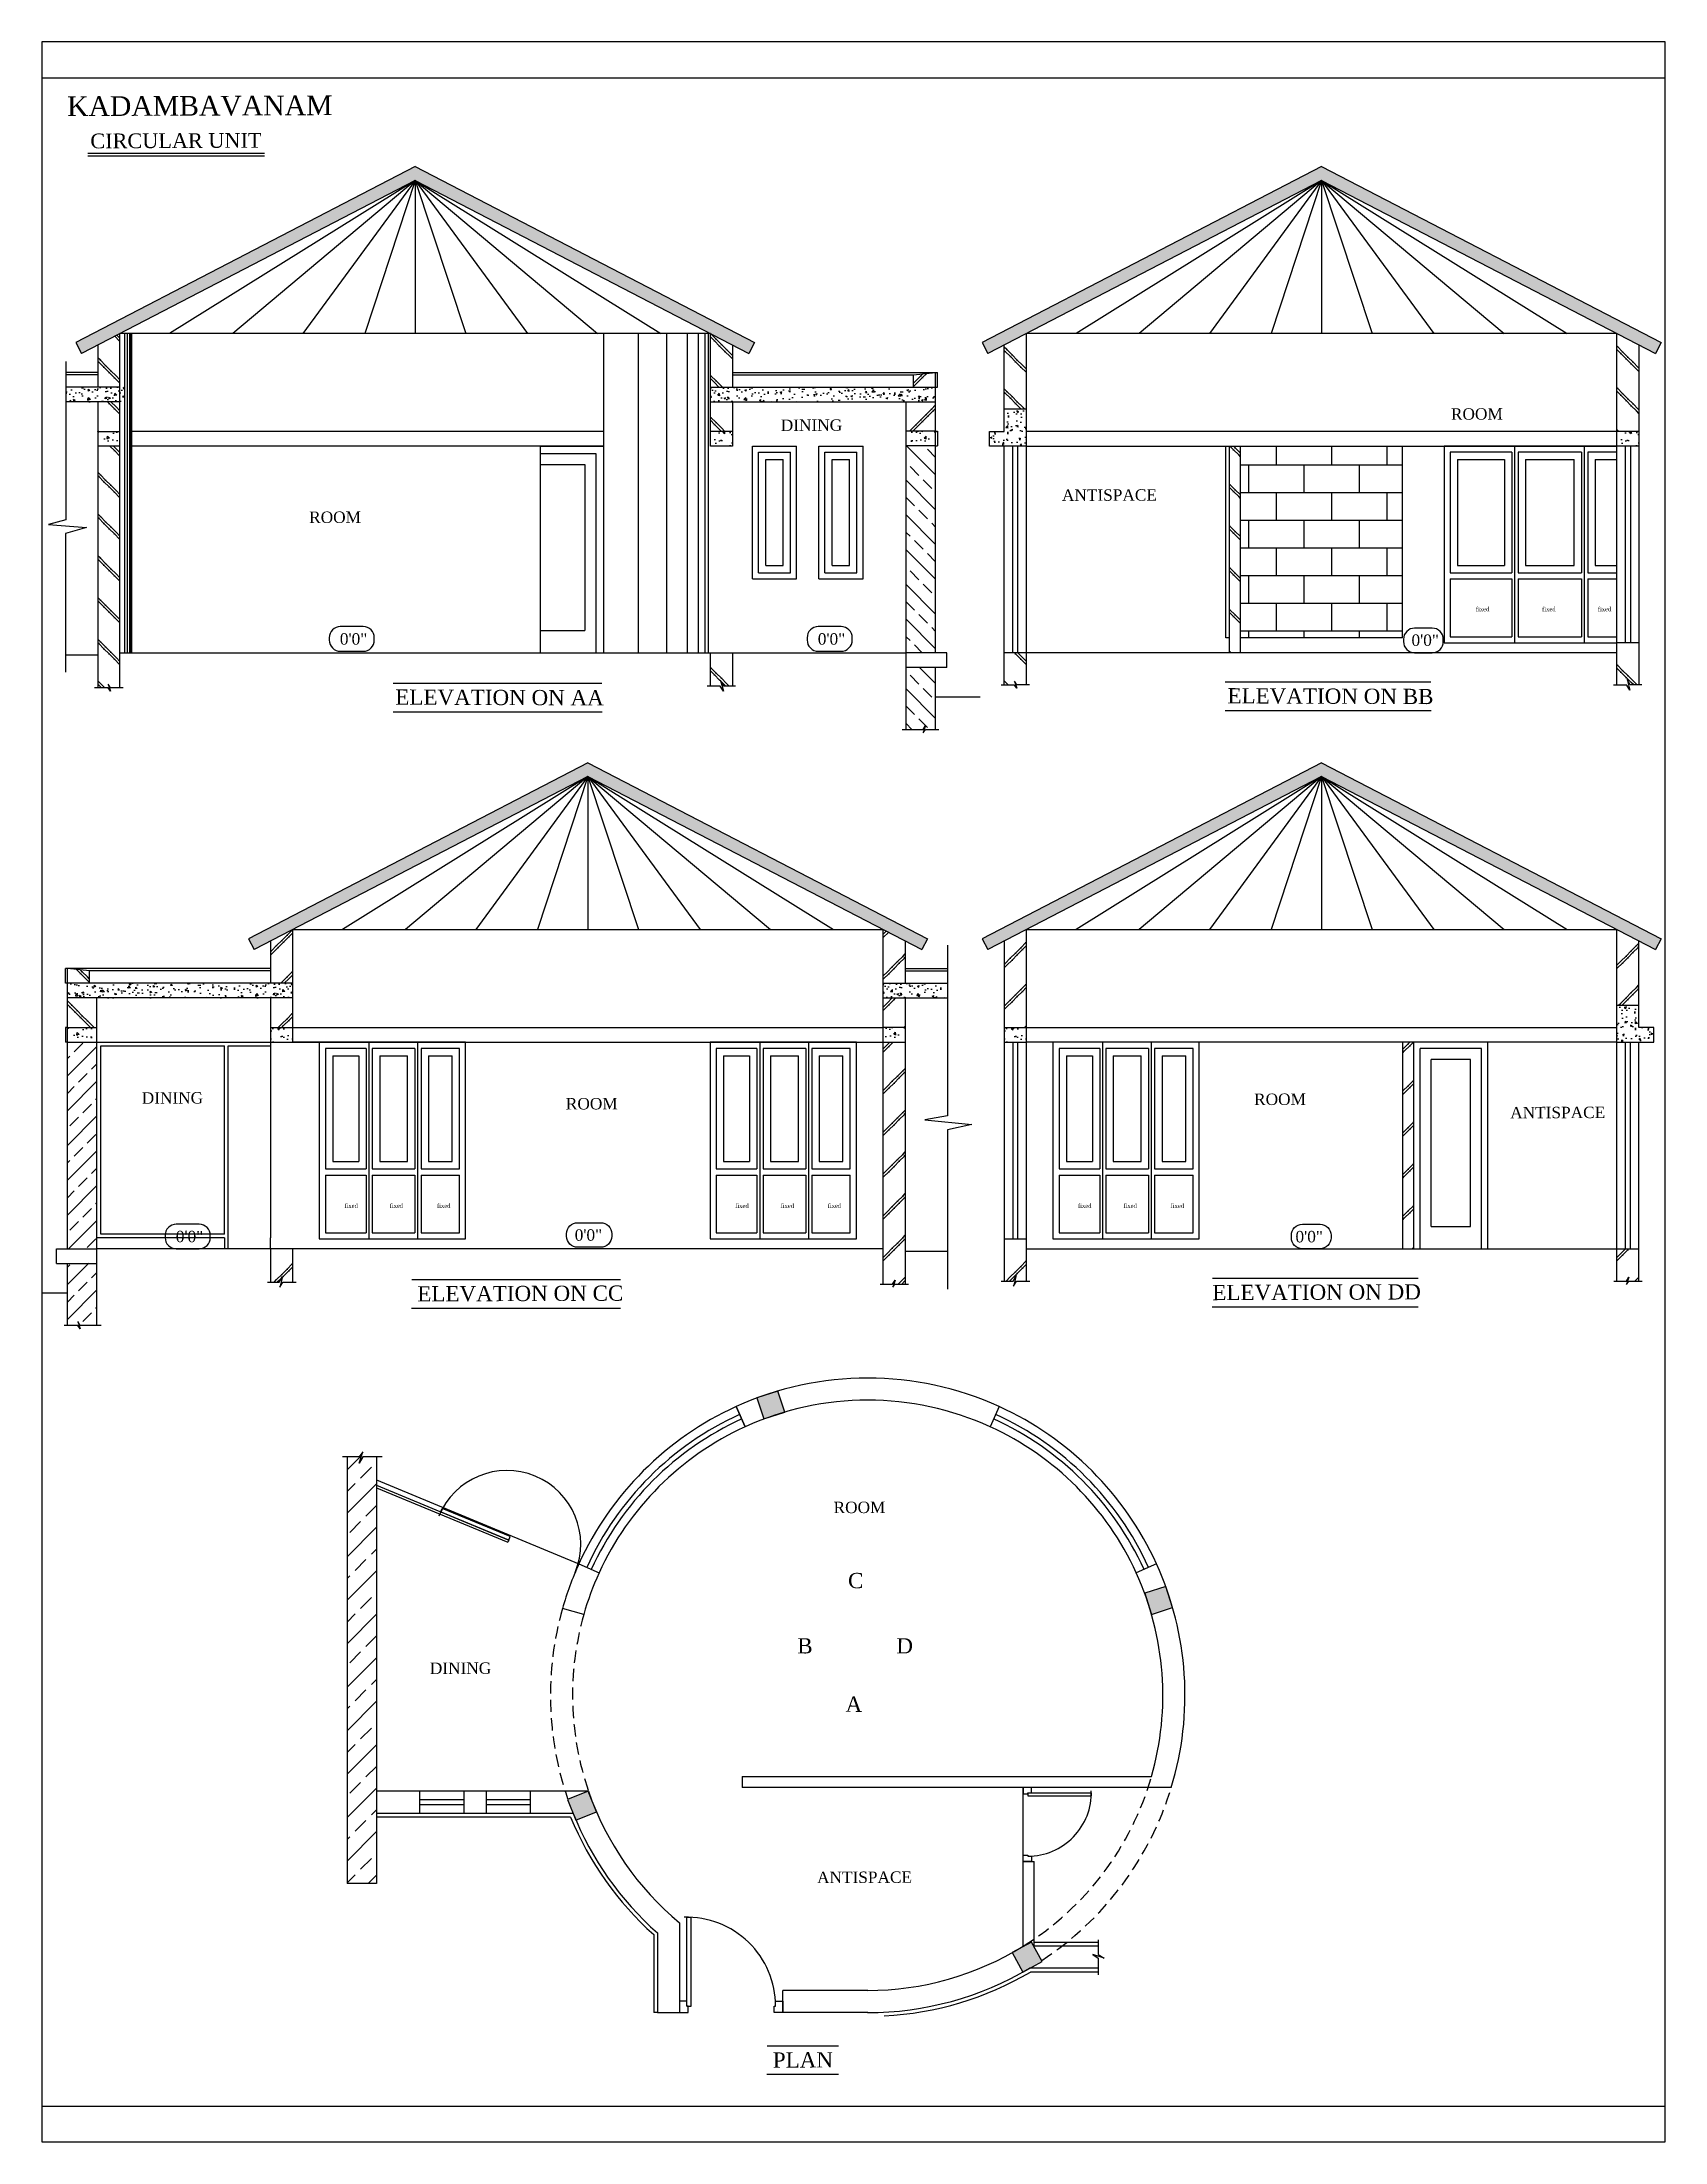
# Model space of a CAD drawing. Extents: x -87 to 3795, y -1857 to 1499.
# Drawn here: x 533 to 1193, y -187 to 667 of the extents above; entities that cross this region are included whole.
import ezdxf
from ezdxf.enums import TextEntityAlignment as Align

# ---------------------------------------------------------------- set-up
doc = ezdxf.new("R2010")
doc.units = 0
doc.header["$LTSCALE"] = 20
doc.header["$MEASUREMENT"] = 0
doc.linetypes.add('HIDDEN', pattern=[0.375, 0.25, -0.125])
doc.layers.get('0').update_dxf_attribs({"linetype": 'CONTINUOUS'})
for name, color, linetype in [('border', 230, 'CONTINUOUS'), ('COLUMN', 31, 'CONTINUOUS'), ('DETTEXT', 7, 'CONTINUOUS'), ('DOOR', 1, 'CONTINUOUS'), ('FRAME', 2, 'CONTINUOUS'), ('glass', 4, 'CONTINUOUS'), ('HATCH', 8, 'CONTINUOUS'), ('levels', 2, 'CONTINUOUS'), ('SHUTTER', 7, 'CONTINUOUS'), ('Stone', 8, 'CONTINUOUS'), ('TEXTS', 2, 'CONTINUOUS'), ('wall', 13, 'CONTINUOUS'), ('window', 4, 'CONTINUOUS'), ('window sill', 5, 'CONTINUOUS')]:
    doc.layers.add(name, color=color, linetype=linetype)
doc.layers.add('correct', color=230, linetype='CONTINUOUS', plot=False)
doc.styles.add('STYLE1', font='times_2.ttf')
pattern_1 = [(135, (96717.773, 71098.386), (8.4852814, 8.4852814), [3, 0]), (135, (96718.48, 71099.093), (8.4852814, 8.4852814), [3, 0])]
pattern_2 = [(130, (22105.912, 5087.5297), (-7.1726018, -0.6275213), [0.75, -8.25]), (185, (22105.912, 5087.53), (1.3875133, 7.5219213), [0.6, -6.6]), (79.5486, (22105.3144, 5087.4774), (-5.7850938, 6.8943954), [0.637402, -7.011421]), (133.8158, (22105.912, 5089.53), (-10.6724105, -1.65519), [1.125, -12.375]), (83.3644, (22105.023, 5089.392), (-9.346627, 9.7411787), [0.956103, -10.51713]), (188.8158, (22105.912, 5089.53), (-9.3466195, 9.741186), [0.9, -9.9]), (159, (22104.912, 5089.0297), (-5.9690705, -4.0261889), [0.75, -8.25]), (214, (22104.912, 5089.03), (-2.4331533, 7.2515005), [0.6, -6.6]), (108.5486, (22104.415, 5088.694), (-8.4022263, 3.225305), [0.637402, -7.011421]), (142.5, (22105.912, 5087.5297), (-0.12159855, 3.32893854), [0, -6.52, 0, -6.7, 0, -6.625]), (172.5, (22105.912, 5087.5297), (-2.6306954, 3.9441171), [0, -3.82, 0, -6.37, 0, -2.525]), (212.5, (22108.142, 5087.5297), (-5.33822436, -0.22554872), [0, -2.5, 0, -7.8, 0, -10.35]), (222.5, (22109.142, 5087.5297), (-5.8318617, 1.0010498), [0, -3.25, 0, -5.18, 0, -7.35])]
pattern_3 = [(135, (97086.282, 71098.386), (8.4852814, 8.4852814), [3, 0]), (135, (97086.989, 71099.093), (8.4852814, 8.4852814), [3, 0])]
pattern_4 = [(45, (-95277.792, 70856.032), (-8.4852814, 8.4852814), [3, 0]), (45, (-95278.499, 70856.739), (-8.4852814, 8.4852814), [3, 0])]
pattern_5 = [(50, (-20665.931, 4845.1755), (7.1726018, -0.6275213), [0.75, -8.25]), (355, (-20665.931, 4845.1755), (-1.3875133, 7.5219213), [0.6, -6.6]), (100.4514, (-20665.3335, 4845.123), (5.7850938, 6.8943954), [0.637402, -7.011421]), (46.1842, (-20665.931, 4847.1755), (10.6724105, -1.65519), [1.125, -12.375]), (96.6356, (-20665.042, 4847.038), (9.346627, 9.7411787), [0.956103, -10.51713]), (351.1842, (-20665.931, 4847.175), (9.3466195, 9.741186), [0.9, -9.9]), (21, (-20664.931, 4846.6755), (5.9690705, -4.0261889), [0.75, -8.25]), (326, (-20664.931, 4846.6755), (2.4331533, 7.2515005), [0.6, -6.6]), (71.4514, (-20664.434, 4846.34), (8.4022263, 3.225305), [0.637402, -7.011421]), (37.5, (-20665.9312, 4845.1755), (0.12159855, 3.32893854), [0, -6.52, 0, -6.7, 0, -6.625]), (7.5, (-20665.9312, 4845.1755), (2.6306954, 3.9441171), [0, -3.82, 0, -6.37, 0, -2.525]), (327.5, (-20668.1612, 4845.1755), (5.33822436, -0.22554872), [0, -2.5, 0, -7.8, 0, -10.35]), (317.5, (-20669.161, 4845.1755), (5.8318617, 1.0010498), [0, -3.25, 0, -5.18, 0, -7.35])]
pattern_6 = [(45, (-94979.514, 70856.032), (-8.4852814, 8.4852814), [3, 0]), (45, (-94980.221, 70856.739), (-8.4852814, 8.4852814), [3, 0])]

msp = doc.modelspace()

# ---------------------------------------------------------------- texts
at = {"layer": 'DETTEXT', "color": 7, "style": 'STYLE1'}
for p in [(1116.07, 435.48), (1143, 435.48), (1165.65, 435.48), (656.08, 192.88), (674.51, 192.88), (693.72, 192.88), (814.95, 192.88), (833.39, 192.88), (852.59, 192.88), (954.32, 192.88), (972.76, 192.88), (991.96, 192.88)]:
    msp.add_text('fixed', height=1.75, dxfattribs=at).set_placement(p)
at = {"layer": 'TEXTS', "style": 'STYLE1'}
for s, height, rotation, p in [('KADAMBAVANAM', 7.9843, 0.20841, (543.38, 636.82)), ('DINING', 4.649, 0.20841, (833.5, 508.77)), ('ROOM', 4.649, 0.20841, (1105.96, 513.34)), ('ANTISPACE', 4.649, 0.20841, (947.81, 480.33)), ('ROOM', 4.649, 0.20841, (641.78, 471.35)), ('0\'0"', 4.649, 359.79159, (654.24, 421.91)), ('0\'0"', 4.649, 359.79159, (848.54, 421.91)), ('0\'0"', 4.649, 359.79159, (1089.9, 421.4)), ('ELEVATION ON AA', 6.199, 359.79159, (676.78, 397.49)), ('ELEVATION ON BB', 6.199, 359.79159, (1015.1, 398.02)), ('DINING', 4.649, 0.20841, (573.71, 235.23)), ('ROOM', 4.649, 0.20841, (1025.93, 234.69)), ('ROOM', 4.649, 0.20841, (746.14, 232.89)), ('ANTISPACE', 4.649, 0.20841, (1130.04, 229.28)), ('0\'0"', 4.649, 359.79159, (587.55, 178.94)), ('0\'0"', 4.649, 0.20841, (749.74, 179.51)), ('0\'0"', 4.649, 0.20841, (1042.76, 178.85)), ('ELEVATION ON CC', 6.199, 0.20841, (685.75, 154.84)), ('ELEVATION ON DD', 6.199, 0.20841, (1008.96, 155.36)), ('ROOM', 4.649, 0.20841, (854.97, 68.76)), ('DINING', 4.649, 0.20841, (690.84, 3.34)), ('ANTISPACE', 4.649, 0.20841, (848.25, -81.67)), ('PLAN', 6.199, 0.20841, (830.29, -156.69))]:
    msp.add_text(s, height=height, rotation=rotation, dxfattribs=at).set_placement(p)
at = {"layer": 'TEXTS', "color": 7, "style": 'STYLE1'}
msp.add_text('CIRCULAR UNIT', height=5.9882, rotation=0.20841, dxfattribs=at).set_placement((552.82, 623.71))
at = {"layer": 'TEXTS', "style": 'STYLE1'}
for s, p in [('C', (863.96, 38.26)), ('B', (843.33, 11.72)), ('D', (883.87, 11.72)), ('A', (863.2, -12.02))]:
    msp.add_text(s, height=6.2, rotation=359.79159, dxfattribs=at).set_placement(p, align=Align.CENTER)

# ---------------------------------------------------------------- blocks, each defined once
blk = doc.blocks.new('DR1H902')
at = {"color": 0}
for p, q in [((-0.5, 0), (-0.5, 1)), ((-0.5, 1), (-0.45, 1)), ((-0.45, 0), (-0.45, 1)), ((-0.5, 0), (-0.45, 0))]:
    blk.add_line(p, q, dxfattribs=at)
blk.add_arc((-0.5, 0), 1, 0, 91.707, dxfattribs=at)
blk = doc.blocks.new('A$C3B4262AC')
at = {"layer": 'DOOR'}
for p, q in [((0, 4), (0, 0)), ((2.5, 4), (0, 4)), ((0, 0), (3, 0)), ((2.5, 2.25), (2.5, 4)), ((3, 2.25), (2.5, 2.25)), ((3, 0), (3, 2.25))]:
    blk.add_line(p, q, dxfattribs=at)
blk = doc.blocks.new('A$C1F9E242A')
blk.add_blockref('A$C3B4262AC', (0, 0))
at = {"xscale": -1}
blk.add_blockref('A$C3B4262AC', (36, 0), dxfattribs=at)
at = {"layer": 'DOOR', "xscale": -31, "yscale": 31, "zscale": 68.88888888888889}
blk.add_blockref('DR1H902', (18, 2.25), dxfattribs=at)
blk = doc.blocks.new('*U18')
at = {"xscale": 1.333333333333333, "yscale": 1.333333333333333, "zscale": 1.333333333333333}
blk.add_blockref('A$C1F9E242A', (-44.04, -5.39), dxfattribs=at)
blk = doc.blocks.new('DR1H1802')
at = {"color": 0}
for p, q in [((-0.5, 0.1125), (-1.5, 0.1125)), ((-1.5, 0.0625), (-1.5, 0.1125)), ((-0.5, 0.0625), (-1.5, 0.0625)), ((-0.5, 0.0625), (-0.5, 0.1125)), ((-0.5, 0.09375), (-0.5, 0.09375))]:
    blk.add_line(p, q, dxfattribs=at)
blk.add_arc((-0.5, 0), 1, 0, 180, dxfattribs=at)

# ---------------------------------------------------------------- hatches: boundary and pattern name
at = {"layer": 'HATCH'}
h = msp.add_hatch(dxfattribs=at)
h.set_pattern_fill('AR-CONC', color=8, style=0)
h.set_pattern_definition([(130, (96890.131, 72840.1344), (-7.17260183, -0.62752135), [0.75, -8.25]), (185, (96890.131, 72840.1344), (1.38751334, 7.52192134), [0.6, -6.6]), (79.5486, (96889.533, 72840.082), (-5.7850938, 6.89439542), [0.6374019, -7.0114211]), (133.8158, (96890.131, 72842.134), (-10.6724105, -1.65519014), [1.125, -12.375]), (83.3644, (96889.241, 72841.996), (-9.3466271, 9.7411787), [0.9561029, -10.51713]), (188.8158, (96890.131, 72842.134), (-9.3466195, 9.741186), [0.9, -9.9]), (159, (96889.131, 72841.6344), (-5.96907052, -4.0261889), [0.75, -8.25]), (214, (96889.131, 72841.6344), (-2.4331533, 7.25150045), [0.6, -6.6]), (108.5486, (96888.6334, 72841.299), (-8.4022263, 3.22530497), [0.6374019, -7.0114211]), (142.5, (96890.1308, 72840.1344), (-0.121598553, 3.32893854), [0, -6.52, 0, -6.7, 0, -6.625]), (172.5, (96890.1308, 72840.1344), (-2.63069537, 3.94411712), [0, -3.82, 0, -6.37, 0, -2.525]), (212.5, (96892.3608, 72840.1344), (-5.33822436, -0.22554872), [0, -2.5, 0, -7.8, 0, -10.35]), (222.5, (96893.361, 72840.1344), (-5.8318617, 1.00104982), [0, -3.25, 0, -5.18, 0, -7.35])])
h.paths.add_polyline_path([(626.47, 585.96), (625.42, 585.42), (624.62, 585), (546.87, 544.69), (549.18, 540.25), (684.87, 610.62), (820.57, 540.25), (822.87, 544.69), (684.87, 616.25)])
h = msp.add_hatch(dxfattribs=at)
h.set_pattern_fill('AR-CONC', color=8, style=0)
h.set_pattern_definition([(130, (97258.64, 72840.1344), (-7.17260183, -0.62752135), [0.75, -8.25]), (185, (97258.64, 72840.1344), (1.38751334, 7.52192134), [0.6, -6.6]), (79.5486, (97258.0425, 72840.082), (-5.7850938, 6.89439542), [0.6374019, -7.0114211]), (133.8158, (97258.64, 72842.134), (-10.6724105, -1.65519014), [1.125, -12.375]), (83.3644, (97257.751, 72841.996), (-9.3466271, 9.7411787), [0.9561029, -10.51713]), (188.8158, (97258.64, 72842.134), (-9.3466195, 9.741186), [0.9, -9.9]), (159, (97257.64, 72841.6344), (-5.96907052, -4.0261889), [0.75, -8.25]), (214, (97257.64, 72841.6344), (-2.4331533, 7.25150045), [0.6, -6.6]), (108.5486, (97257.143, 72841.299), (-8.4022263, 3.22530497), [0.6374019, -7.0114211]), (142.5, (97258.6402, 72840.1344), (-0.121598553, 3.32893854), [0, -6.52, 0, -6.7, 0, -6.625]), (172.5, (97258.6402, 72840.1344), (-2.63069537, 3.94411712), [0, -3.82, 0, -6.37, 0, -2.525]), (212.5, (97260.8702, 72840.1344), (-5.33822436, -0.22554872), [0, -2.5, 0, -7.8, 0, -10.35]), (222.5, (97261.87, 72840.1344), (-5.8318617, 1.00104982), [0, -3.25, 0, -5.18, 0, -7.35])])
h.paths.add_polyline_path([(994.97, 585.96), (993.93, 585.42), (993.13, 585), (948.47, 561.85), (915.38, 544.69), (917.69, 540.25), (983.45, 574.35), (1053.38, 610.62), (1092.09, 590.54), (1120.26, 575.94), (1189.08, 540.25), (1191.38, 544.69), (1123.17, 580.06), (1094.82, 594.76), (1053.38, 616.25)])
h = msp.add_hatch(dxfattribs=at)
h.set_pattern_fill('BRICK HATCH', color=8, angle=45, style=0)
h.set_pattern_definition([(135, (96717.773, 71094.033), (8.4852814, 8.4852814), [3, 0]), (135, (96718.48, 71094.74), (8.4852814, 8.4852814), [3, 0])])
h.paths.add_polyline_path([(555.87, 526.62), (555.87, 543.72), (564.87, 548.39), (564.87, 526.62)])
h = msp.add_hatch(dxfattribs=at)
h.set_pattern_fill('BRICK HATCH', color=8, angle=45, style=0)
h.set_pattern_definition(pattern_1)
h.paths.add_polyline_path([(804.87, 526.62), (813.87, 526.62), (813.87, 543.72), (804.87, 548.39)])
h.paths.add_polyline_path([(813.87, 520.62), (804.87, 520.62), (804.87, 508.62), (813.87, 508.62)])
h = msp.add_hatch(dxfattribs=at)
h.set_pattern_fill('BRICK HATCH', color=8, angle=45, style=0)
h.set_pattern_definition(pattern_3)
h.paths.add_polyline_path([(924.38, 517.62), (933.38, 517.62), (933.38, 548.39), (924.38, 543.72)])
h = msp.add_hatch(dxfattribs=at)
h.set_pattern_fill('BRICK HATCH', color=8, angle=45, style=0)
h.set_pattern_definition([(135, (97086.282, 71144.16), (8.4852814, 8.4852814), [3, 0]), (135, (97086.989, 71144.867), (8.4852814, 8.4852814), [3, 0])])
h.paths.add_polyline_path([(1173.38, 508.62), (1182.38, 508.62), (1182.38, 543.72), (1173.38, 548.39)])
h = msp.add_hatch(dxfattribs=at)
h.set_pattern_fill('BRICK HATCH', color=8, angle=45, style=0)
h.set_pattern_definition([(45, (-95344.654, 71098.386), (-8.4852814, 8.4852814), [3, 0]), (45, (-95345.361, 71099.093), (-8.4852814, 8.4852814), [3, 0])])
h.paths.add_polyline_path([(887.46, 526.62), (887.46, 531.62), (896.46, 532.62), (896.46, 526.62)])
h = msp.add_hatch(dxfattribs=at)
h.set_pattern_fill('AR-CONC', color=256, style=0)
h.set_pattern_definition([(130, (22107.577, 5093.5297), (-7.1726018, -0.6275213), [0.75, -8.25]), (185, (22107.577, 5093.53), (1.3875133, 7.5219213), [0.6, -6.6]), (79.5486, (22106.9795, 5093.4774), (-5.7850938, 6.8943954), [0.637402, -7.011421]), (133.8158, (22107.577, 5095.53), (-10.6724105, -1.65519), [1.125, -12.375]), (83.3644, (22106.688, 5095.392), (-9.346627, 9.7411787), [0.956103, -10.51713]), (188.8158, (22107.577, 5095.53), (-9.3466195, 9.741186), [0.9, -9.9]), (159, (22106.577, 5095.0297), (-5.9690705, -4.0261889), [0.75, -8.25]), (214, (22106.577, 5095.03), (-2.4331533, 7.2515005), [0.6, -6.6]), (108.5486, (22106.08, 5094.694), (-8.4022263, 3.225305), [0.637402, -7.011421]), (142.5, (22107.5772, 5093.5297), (-0.12159855, 3.32893854), [0, -6.52, 0, -6.7, 0, -6.625]), (172.5, (22107.5772, 5093.5297), (-2.6306954, 3.9441171), [0, -3.82, 0, -6.37, 0, -2.525]), (212.5, (22109.8072, 5093.5297), (-5.33822436, -0.22554872), [0, -2.5, 0, -7.8, 0, -10.35]), (222.5, (22110.807, 5093.5297), (-5.8318617, 1.0010498), [0, -3.25, 0, -5.18, 0, -7.35])])
h.paths.add_polyline_path([(542.79, 520.62), (542.79, 526.62), (566.54, 526.62), (566.54, 520.62)])
h = msp.add_hatch(dxfattribs=at)
h.set_pattern_fill('AR-CONC', color=256, style=0)
h.set_pattern_definition([(50, (-20736.163, 5093.5297), (7.1726018, -0.6275213), [0.75, -8.25]), (355, (-20736.163, 5093.53), (-1.3875133, 7.5219213), [0.6, -6.6]), (100.4514, (-20735.5655, 5093.4774), (5.7850938, 6.8943954), [0.637402, -7.0114211]), (46.1842, (-20736.163, 5095.53), (10.6724105, -1.65519), [1.125, -12.375]), (96.6356, (-20735.274, 5095.392), (9.346627, 9.7411787), [0.956103, -10.51713]), (351.1842, (-20736.163, 5095.53), (9.3466195, 9.741186), [0.9, -9.9]), (21, (-20735.163, 5095.0297), (5.9690705, -4.0261889), [0.75, -8.25]), (326, (-20735.163, 5095.03), (2.4331533, 7.2515005), [0.6, -6.6]), (71.4514, (-20734.666, 5094.694), (8.4022263, 3.225305), [0.637402, -7.011421]), (37.5, (-20736.1632, 5093.5297), (0.12159855, 3.32893854), [0, -6.52, 0, -6.7, 0, -6.625]), (7.5, (-20736.163, 5093.5297), (2.6306954, 3.9441171), [0, -3.82, 0, -6.37, 0, -2.525]), (327.5, (-20738.3932, 5093.5297), (5.33822436, -0.22554872), [0, -2.5, 0, -7.8, 0, -10.35]), (317.5, (-20739.393, 5093.5297), (5.8318617, 1.0010498), [0, -3.25, 0, -5.18, 0, -7.35])])
h.paths.add_polyline_path([(896.46, 526.62), (896.46, 520.62), (804.87, 520.62), (804.87, 526.62)])
h = msp.add_hatch(dxfattribs=at)
h.set_pattern_fill('BRICK HATCH', color=8, angle=45, style=0)
h.set_pattern_definition(pattern_1)
h.paths.add_polyline_path([(555.87, 508.62), (564.87, 508.62), (564.87, 520.62), (555.87, 520.62)])
h = msp.add_hatch(dxfattribs=at)
h.set_pattern_fill('BRICK HATCH', color=8, angle=45, style=0)
h.set_pattern_definition([(45, (-95344.654, 71080.497), (-8.4852814, 8.4852814), [3, 0]), (45, (-95345.361, 71081.204), (-8.4852814, 8.4852814), [3, 0])])
h.paths.add_polyline_path([(884.46, 508.73), (884.46, 520.62), (896.46, 520.62), (896.46, 508.73)])
h = msp.add_hatch(dxfattribs=at)
h.set_pattern_fill('AR-CONC', color=8, style=0)
h.set_pattern_definition([(50, (-95803.4005, 72840.1344), (7.17260183, -0.62752135), [0.75, -8.25]), (355, (-95803.4005, 72840.1344), (-1.38751334, 7.52192134), [0.6, -6.6]), (100.4514, (-95802.803, 72840.082), (5.7850938, 6.89439542), [0.6374019, -7.0114211]), (46.1842, (-95803.4005, 72842.134), (10.6724105, -1.65519014), [1.125, -12.375]), (96.6356, (-95802.511, 72841.996), (9.3466271, 9.7411787), [0.9561029, -10.51713]), (351.1842, (-95803.4, 72842.134), (9.3466195, 9.741186), [0.9, -9.9]), (21, (-95802.4005, 72841.6344), (5.96907052, -4.0261889), [0.75, -8.25]), (326, (-95802.4005, 72841.6344), (2.4331533, 7.25150045), [0.6, -6.6]), (71.4514, (-95801.903, 72841.299), (8.4022263, 3.22530497), [0.6374019, -7.0114211]), (37.5, (-95803.4005, 72840.1344), (0.121598553, 3.32893854), [0, -6.52, 0, -6.7, 0, -6.625]), (7.5, (-95803.4005, 72840.1344), (2.63069537, 3.94411712), [0, -3.82, 0, -6.37, 0, -2.525]), (327.5, (-95805.6305, 72840.1344), (5.33822436, -0.22554872), [0, -2.5, 0, -7.8, 0, -10.35]), (317.5, (-95806.6305, 72840.1344), (5.8318617, 1.00104982), [0, -3.25, 0, -5.18, 0, -7.35])])
h.paths.add_polyline_path([(933.38, 517.62), (924.38, 517.62), (924.38, 508.62), (918.38, 508.62), (918.38, 502.62), (924.38, 502.62), (933.38, 502.62)])
h = msp.add_hatch(dxfattribs=at)
h.set_pattern_fill('AR-CONC', color=256, style=0)
h.set_pattern_definition(pattern_2)
h.paths.add_polyline_path([(555.87, 508.62), (564.87, 508.62), (564.87, 502.62), (555.87, 502.62)])
h = msp.add_hatch(dxfattribs=at)
h.set_pattern_fill('AR-CONC', color=256, style=0)
h.set_pattern_definition(pattern_2)
h.paths.add_polyline_path([(804.87, 508.62), (813.87, 508.62), (813.87, 502.62), (804.87, 502.62)])
h = msp.add_hatch(dxfattribs=at)
h.set_pattern_fill('AR-CONC', color=256, style=0)
h.set_pattern_definition([(50, (-20653.578, 5087.5297), (7.1726018, -0.6275213), [0.75, -8.25]), (355, (-20653.578, 5087.53), (-1.3875133, 7.5219213), [0.6, -6.6]), (100.4514, (-20652.9805, 5087.4774), (5.7850938, 6.8943954), [0.637402, -7.011421]), (46.1842, (-20653.578, 5089.53), (10.6724105, -1.65519), [1.125, -12.375]), (96.6356, (-20652.689, 5089.392), (9.346627, 9.7411787), [0.956103, -10.51713]), (351.1842, (-20653.578, 5089.53), (9.3466195, 9.741186), [0.9, -9.9]), (21, (-20652.578, 5089.0297), (5.9690705, -4.0261889), [0.75, -8.25]), (326, (-20652.578, 5089.03), (2.4331533, 7.2515005), [0.6, -6.6]), (71.4514, (-20652.081, 5088.694), (8.4022263, 3.225305), [0.637402, -7.011421]), (37.5, (-20653.5782, 5087.5297), (0.12159855, 3.32893854), [0, -6.52, 0, -6.7, 0, -6.625]), (7.5, (-20653.5782, 5087.5297), (2.6306954, 3.9441171), [0, -3.82, 0, -6.37, 0, -2.525]), (327.5, (-20655.8082, 5087.5297), (5.33822436, -0.22554872), [0, -2.5, 0, -7.8, 0, -10.35]), (317.5, (-20656.8082, 5087.5297), (5.8318617, 1.0010498), [0, -3.25, 0, -5.18, 0, -7.35])])
h.paths.add_polyline_path([(896.46, 508.73), (884.46, 508.73), (884.46, 502.73), (896.46, 502.73)])
h = msp.add_hatch(dxfattribs=at)
h.set_pattern_fill('AR-CONC', color=256, style=0)
h.set_pattern_definition([(130, (22474.4215, 5087.5297), (-7.1726018, -0.6275213), [0.75, -8.25]), (185, (22474.4215, 5087.53), (1.3875133, 7.5219213), [0.6, -6.6]), (79.5486, (22473.824, 5087.4774), (-5.7850938, 6.8943954), [0.637402, -7.011421]), (133.8158, (22474.4215, 5089.53), (-10.6724105, -1.65519), [1.125, -12.375]), (83.3644, (22473.532, 5089.392), (-9.346627, 9.7411787), [0.956103, -10.51713]), (188.8158, (22474.422, 5089.53), (-9.3466195, 9.741186), [0.9, -9.9]), (159, (22473.4215, 5089.0297), (-5.9690705, -4.0261889), [0.75, -8.25]), (214, (22473.4215, 5089.03), (-2.4331533, 7.2515005), [0.6, -6.6]), (108.5486, (22472.924, 5088.694), (-8.4022263, 3.225305), [0.637402, -7.011421]), (142.5, (22474.4215, 5087.5297), (-0.12159855, 3.32893854), [0, -6.52, 0, -6.7, 0, -6.625]), (172.5, (22474.4215, 5087.5297), (-2.6306954, 3.9441171), [0, -3.82, 0, -6.37, 0, -2.525]), (212.5, (22476.6515, 5087.5297), (-5.33822436, -0.22554872), [0, -2.5, 0, -7.8, 0, -10.35]), (222.5, (22477.6515, 5087.5297), (-5.8318617, 1.0010498), [0, -3.25, 0, -5.18, 0, -7.35])])
h.paths.add_polyline_path([(1173.38, 508.62), (1182.38, 508.62), (1182.38, 502.62), (1173.38, 502.62)])
h = msp.add_hatch(dxfattribs=at)
h.set_pattern_fill('BRICK HATCH', color=8, angle=45, style=0)
h.set_pattern_definition(pattern_1)
h.paths.add_polyline_path([(564.87, 502.62), (555.87, 502.62), (555.87, 404.28), (560.54, 404.28), (560.04, 405.89), (561, 404.3), (564.87, 404.3)])
h = msp.add_hatch(dxfattribs=at)
h.set_pattern_fill('ANSI33', color=256, scale=40, style=0)
h.set_pattern_definition([(135, (98436.712, 72840.134), (7.0710678, 7.0710678), []), (135, (98429.641, 72840.134), (7.0710678, 7.0710678), [5, -2.5])])
h.paths.add_polyline_path([(884.46, 412.73), (896.46, 412.73), (896.46, 387.44), (892.27, 387.44), (891.37, 386.1), (892.28, 389.05), (891.33, 387.46), (884.46, 387.46)])
h.paths.add_polyline_path([(884.46, 502.73), (896.46, 502.73), (896.46, 418.73), (884.46, 418.73)])
h = msp.add_hatch(dxfattribs=at)
h.set_pattern_fill('BRICK HATCH', color=8, angle=45, style=0)
h.set_pattern_definition([(135, (96928.782, 71054.16), (8.4852814, 8.4852814), [3, 0]), (135, (96929.489, 71054.867), (8.4852814, 8.4852814), [3, 0])])
h.paths.add_polyline_path([(1015.88, 418.62), (1020.38, 418.62), (1020.38, 502.62), (1015.88, 502.62)])
h = msp.add_hatch(dxfattribs=at)
h.set_pattern_fill('BRICK HATCH', color=8, angle=45, style=0)
h.set_pattern_definition(pattern_1)
h.paths.add_polyline_path([(804.87, 405.07), (808.92, 405.07), (810.19, 403.03), (809.04, 407.37), (810.35, 405.08), (813.87, 405.08), (813.87, 418.62), (804.87, 418.62)])
h = msp.add_hatch(dxfattribs=at)
h.set_pattern_fill('BRICK HATCH', color=8, angle=45, style=0)
h.set_pattern_definition(pattern_3)
h.paths.add_polyline_path([(924.38, 405.49), (928.56, 405.49), (929.47, 404.14), (929.05, 405.5), (933.38, 405.5), (933.38, 418.62), (924.38, 418.62)])
h = msp.add_hatch(dxfattribs=at)
h.set_pattern_fill('BRICK HATCH', color=8, angle=45, style=0)
h.set_pattern_definition([(135, (97086.282, 71116.428), (8.4852814, 8.4852814), [3, 0]), (135, (97086.989, 71117.135), (8.4852814, 8.4852814), [3, 0])])
h.paths.add_polyline_path([(1182.38, 418.62), (1173.38, 418.62), (1173.38, 405.49), (1177.42, 405.49), (1178.7, 403.45), (1177.55, 407.79), (1178.85, 405.5), (1182.38, 405.5)])
h = msp.add_hatch(dxfattribs=at)
h.set_pattern_fill('AR-CONC', color=8, style=0)
h.set_pattern_definition([(50, (-95450.15, 72597.78), (7.17260183, -0.62752135), [0.75, -8.25]), (355, (-95450.15, 72597.78), (-1.38751334, 7.52192134), [0.6, -6.6]), (100.4514, (-95449.552, 72597.728), (5.7850938, 6.89439542), [0.6374019, -7.0114211]), (46.1842, (-95450.15, 72599.78), (10.6724105, -1.65519014), [1.125, -12.375]), (96.6356, (-95449.26, 72599.642), (9.3466271, 9.7411787), [0.9561029, -10.51713]), (351.1842, (-95450.15, 72599.78), (9.3466195, 9.741186), [0.9, -9.9]), (21, (-95449.15, 72599.28), (5.96907052, -4.0261889), [0.75, -8.25]), (326, (-95449.15, 72599.28), (2.4331533, 7.25150045), [0.6, -6.6]), (71.4514, (-95448.6525, 72598.945), (8.4022263, 3.22530497), [0.6374019, -7.0114211]), (37.5, (-95450.15, 72597.7802), (0.121598553, 3.32893854), [0, -6.52, 0, -6.7, 0, -6.625]), (7.5, (-95450.15, 72597.7802), (2.63069537, 3.94411712), [0, -3.82, 0, -6.37, 0, -2.525]), (327.5, (-95452.38, 72597.7802), (5.33822436, -0.22554872), [0, -2.5, 0, -7.8, 0, -10.35]), (317.5, (-95453.38, 72597.78), (5.8318617, 1.00104982), [0, -3.25, 0, -5.18, 0, -7.35])])
h.paths.add_polyline_path([(813.52, 343.61), (814.56, 343.07), (815.36, 342.65), (893.11, 302.33), (890.8, 297.9), (755.11, 368.26), (619.41, 297.9), (617.11, 302.33), (755.11, 373.89)])
h = msp.add_hatch(dxfattribs=at)
h.set_pattern_fill('AR-CONC', color=8, style=0)
h.set_pattern_definition([(50, (-95151.8724, 72597.78), (7.17260183, -0.62752135), [0.75, -8.25]), (355, (-95151.8724, 72597.78), (-1.38751334, 7.52192134), [0.6, -6.6]), (100.4514, (-95151.275, 72597.728), (5.7850938, 6.89439542), [0.6374019, -7.0114211]), (46.1842, (-95151.872, 72599.78), (10.6724105, -1.65519014), [1.125, -12.375]), (96.6356, (-95150.983, 72599.642), (9.3466271, 9.7411787), [0.9561029, -10.51713]), (351.1842, (-95151.872, 72599.78), (9.3466195, 9.741186), [0.9, -9.9]), (21, (-95150.8724, 72599.28), (5.96907052, -4.0261889), [0.75, -8.25]), (326, (-95150.8724, 72599.28), (2.4331533, 7.25150045), [0.6, -6.6]), (71.4514, (-95150.375, 72598.945), (8.4022263, 3.22530497), [0.6374019, -7.0114211]), (37.5, (-95151.8724, 72597.7802), (0.121598553, 3.32893854), [0, -6.52, 0, -6.7, 0, -6.625]), (7.5, (-95151.8724, 72597.7802), (2.63069537, 3.94411712), [0, -3.82, 0, -6.37, 0, -2.525]), (327.5, (-95154.1024, 72597.7802), (5.33822436, -0.22554872), [0, -2.5, 0, -7.8, 0, -10.35]), (317.5, (-95155.1024, 72597.78), (5.8318617, 1.00104982), [0, -3.25, 0, -5.18, 0, -7.35])])
h.paths.add_polyline_path([(1111.79, 343.61), (1112.84, 343.07), (1113.64, 342.65), (1158.29, 319.49), (1191.38, 302.33), (1189.08, 297.9), (1123.32, 332), (1053.38, 368.26), (1014.67, 348.19), (986.51, 333.58), (917.69, 297.9), (915.38, 302.33), (983.59, 337.71), (1011.94, 352.41), (1053.38, 373.89)])
h = msp.add_hatch(dxfattribs=at)
h.set_pattern_fill('BRICK HATCH', color=8, angle=45, style=0)
h.set_pattern_definition(pattern_4)
h.paths.add_polyline_path([(635.11, 284.26), (626.11, 284.26), (626.11, 301.37), (635.11, 306.04)])
h.paths.add_polyline_path([(626.11, 278.26), (635.11, 278.26), (635.11, 266.26), (626.11, 266.26)])
h = msp.add_hatch(dxfattribs=at)
h.set_pattern_fill('BRICK HATCH', color=8, angle=45, style=0)
h.set_pattern_definition([(45, (-95277.792, 70851.679), (-8.4852814, 8.4852814), [3, 0]), (45, (-95278.499, 70852.386), (-8.4852814, 8.4852814), [3, 0])])
h.paths.add_polyline_path([(884.11, 284.26), (884.11, 301.37), (875.11, 306.04), (875.11, 284.26)])
h = msp.add_hatch(dxfattribs=at)
h.set_pattern_fill('BRICK HATCH', color=8, angle=45, style=0)
h.set_pattern_definition([(45, (-94979.514, 70901.806), (-8.4852814, 8.4852814), [3, 0]), (45, (-94980.221, 70902.513), (-8.4852814, 8.4852814), [3, 0])])
h.paths.add_polyline_path([(933.38, 266.26), (924.38, 266.26), (924.38, 301.37), (933.38, 306.04)])
h = msp.add_hatch(dxfattribs=at)
h.set_pattern_fill('BRICK HATCH', color=8, angle=45, style=0)
h.set_pattern_definition(pattern_6)
h.paths.add_polyline_path([(1182.38, 275.26), (1173.38, 275.26), (1173.38, 306.04), (1182.38, 301.37)])
h = msp.add_hatch(dxfattribs=at)
h.set_pattern_fill('BRICK HATCH', color=8, angle=45, style=0)
h.set_pattern_definition([(135, (96784.635, 70856.032), (8.4852814, 8.4852814), [3, 0]), (135, (96785.342, 70856.739), (8.4852814, 8.4852814), [3, 0])])
h.paths.add_polyline_path([(552.52, 284.26), (552.52, 289.26), (543.52, 290.26), (543.52, 284.26)])
h = msp.add_hatch(dxfattribs=at)
h.set_pattern_fill('AR-CONC', color=256, style=0)
h.set_pattern_definition([(130, (22175.915, 4851.1755), (-7.1726018, -0.6275213), [0.75, -8.25]), (185, (22175.915, 4851.1755), (1.3875133, 7.5219213), [0.6, -6.6]), (79.5486, (22175.3175, 4851.123), (-5.7850938, 6.8943954), [0.637402, -7.0114211]), (133.8158, (22175.915, 4853.1755), (-10.6724105, -1.65519), [1.125, -12.375]), (83.3644, (22175.026, 4853.038), (-9.346627, 9.7411787), [0.956103, -10.51713]), (188.8158, (22175.915, 4853.175), (-9.3466195, 9.741186), [0.9, -9.9]), (159, (22174.915, 4852.6755), (-5.9690705, -4.0261889), [0.75, -8.25]), (214, (22174.915, 4852.6755), (-2.4331533, 7.2515005), [0.6, -6.6]), (108.5486, (22174.418, 4852.34), (-8.4022263, 3.225305), [0.637402, -7.011421]), (142.5, (22175.9152, 4851.1755), (-0.12159855, 3.32893854), [0, -6.52, 0, -6.7, 0, -6.625]), (172.5, (22175.915, 4851.1755), (-2.6306954, 3.9441171), [0, -3.82, 0, -6.37, 0, -2.525]), (212.5, (22178.1452, 4851.1755), (-5.33822436, -0.22554872), [0, -2.5, 0, -7.8, 0, -10.35]), (222.5, (22179.145, 4851.1755), (-5.8318617, 1.0010498), [0, -3.25, 0, -5.18, 0, -7.35])])
h.paths.add_polyline_path([(543.52, 278.26), (543.52, 284.26), (635.11, 284.26), (635.11, 278.26)])
h = msp.add_hatch(dxfattribs=at)
h.set_pattern_fill('AR-CONC', color=256, style=0)
h.set_pattern_definition([(50, (-20665.931, 4851.1755), (7.1726018, -0.6275213), [0.75, -8.25]), (355, (-20665.931, 4851.1755), (-1.3875133, 7.5219213), [0.6, -6.6]), (100.4514, (-20665.3335, 4851.123), (5.7850938, 6.8943954), [0.637402, -7.011421]), (46.1842, (-20665.931, 4853.1755), (10.6724105, -1.65519), [1.125, -12.375]), (96.6356, (-20665.042, 4853.038), (9.346627, 9.7411787), [0.956103, -10.51713]), (351.1842, (-20665.931, 4853.175), (9.3466195, 9.741186), [0.9, -9.9]), (21, (-20664.931, 4852.6755), (5.9690705, -4.0261889), [0.75, -8.25]), (326, (-20664.931, 4852.6755), (2.4331533, 7.2515005), [0.6, -6.6]), (71.4514, (-20664.434, 4852.34), (8.4022263, 3.225305), [0.637402, -7.011421]), (37.5, (-20665.9312, 4851.1755), (0.12159855, 3.32893854), [0, -6.52, 0, -6.7, 0, -6.625]), (7.5, (-20665.9312, 4851.1755), (2.6306954, 3.9441171), [0, -3.82, 0, -6.37, 0, -2.525]), (327.5, (-20668.1612, 4851.1755), (5.33822436, -0.22554872), [0, -2.5, 0, -7.8, 0, -10.35]), (317.5, (-20669.161, 4851.1755), (5.8318617, 1.0010498), [0, -3.25, 0, -5.18, 0, -7.35])])
h.paths.add_polyline_path([(901.34, 284.26), (901.34, 278.26), (875.11, 278.26), (875.11, 284.26)])
h = msp.add_hatch(dxfattribs=at)
h.set_pattern_fill('BRICK HATCH', color=8, angle=45, style=0)
h.set_pattern_definition([(135, (96784.635, 70838.143), (8.4852814, 8.4852814), [3, 0]), (135, (96785.342, 70838.85), (8.4852814, 8.4852814), [3, 0])])
h.paths.add_polyline_path([(555.52, 266.37), (555.52, 278.26), (543.52, 278.26), (543.52, 266.37)])
h = msp.add_hatch(dxfattribs=at)
h.set_pattern_fill('BRICK HATCH', color=8, angle=45, style=0)
h.set_pattern_definition(pattern_4)
h.paths.add_polyline_path([(884.11, 278.26), (875.11, 278.26), (875.11, 266.26), (884.11, 266.26)])
h = msp.add_hatch(dxfattribs=at)
h.set_pattern_fill('AR-CONC', color=8, style=0)
h.set_pattern_definition([(130, (97910.1683, 72597.78), (-7.17260183, -0.62752135), [0.75, -8.25]), (185, (97910.168, 72597.78), (1.38751334, 7.52192134), [0.6, -6.6]), (79.5486, (97909.5706, 72597.728), (-5.7850938, 6.89439542), [0.6374019, -7.0114211]), (133.8158, (97910.168, 72599.78), (-10.6724105, -1.65519014), [1.125, -12.375]), (83.3644, (97909.279, 72599.642), (-9.3466271, 9.7411787), [0.9561029, -10.51713]), (188.8158, (97910.168, 72599.78), (-9.3466195, 9.741186), [0.9, -9.9]), (159, (97909.1683, 72599.28), (-5.96907052, -4.0261889), [0.75, -8.25]), (214, (97909.168, 72599.28), (-2.4331533, 7.25150045), [0.6, -6.6]), (108.5486, (97908.671, 72598.945), (-8.4022263, 3.22530497), [0.6374019, -7.0114211]), (142.5, (97910.1683, 72597.7802), (-0.121598553, 3.32893854), [0, -6.52, 0, -6.7, 0, -6.625]), (172.5, (97910.1683, 72597.7802), (-2.63069537, 3.94411712), [0, -3.82, 0, -6.37, 0, -2.525]), (212.5, (97912.3983, 72597.7802), (-5.33822436, -0.22554872), [0, -2.5, 0, -7.8, 0, -10.35]), (222.5, (97913.3983, 72597.78), (-5.8318617, 1.00104982), [0, -3.25, 0, -5.18, 0, -7.35])])
h.paths.add_polyline_path([(1173.38, 260.26), (1182.38, 260.26), (1188.38, 260.26), (1188.38, 266.26), (1182.38, 266.26), (1182.38, 275.26), (1173.38, 275.26)])
h = msp.add_hatch(dxfattribs=at)
h.set_pattern_fill('AR-CONC', color=256, style=0)
h.set_pattern_definition([(130, (22093.559, 4845.064), (-7.1726018, -0.6275213), [0.75, -8.25]), (185, (22093.559, 4845.064), (1.3875133, 7.5219213), [0.6, -6.6]), (79.5486, (22092.9614, 4845.012), (-5.7850938, 6.8943954), [0.637402, -7.011421]), (133.8158, (22093.559, 4847.064), (-10.6724105, -1.65519), [1.125, -12.375]), (83.3644, (22092.67, 4846.926), (-9.346627, 9.7411787), [0.956103, -10.51713]), (188.8158, (22093.559, 4847.064), (-9.3466195, 9.741186), [0.9, -9.9]), (159, (22092.559, 4846.564), (-5.9690705, -4.0261889), [0.75, -8.25]), (214, (22092.559, 4846.564), (-2.4331533, 7.2515005), [0.6, -6.6]), (108.5486, (22092.062, 4846.229), (-8.4022263, 3.225305), [0.637402, -7.011421]), (142.5, (22093.5592, 4845.0643), (-0.12159855, 3.32893854), [0, -6.52, 0, -6.7, 0, -6.625]), (172.5, (22093.559, 4845.0643), (-2.6306954, 3.9441171), [0, -3.82, 0, -6.37, 0, -2.525]), (212.5, (22095.7892, 4845.0643), (-5.33822436, -0.22554872), [0, -2.5, 0, -7.8, 0, -10.35]), (222.5, (22096.789, 4845.0643), (-5.8318617, 1.0010498), [0, -3.25, 0, -5.18, 0, -7.35])])
h.paths.add_polyline_path([(543.52, 266.26), (555.52, 266.26), (555.52, 260.26), (543.52, 260.26)])
h = msp.add_hatch(dxfattribs=at)
h.set_pattern_fill('AR-CONC', color=256, style=0)
h.set_pattern_definition(pattern_5)
h.paths.add_polyline_path([(635.11, 266.26), (626.11, 266.26), (626.11, 260.26), (635.11, 260.26)])
h = msp.add_hatch(dxfattribs=at)
h.set_pattern_fill('AR-CONC', color=256, style=0)
h.set_pattern_definition(pattern_5)
h.paths.add_polyline_path([(884.11, 266.26), (875.11, 266.26), (875.11, 260.26), (884.11, 260.26)])
h = msp.add_hatch(dxfattribs=at)
h.set_pattern_fill('AR-CONC', color=256, style=0)
h.set_pattern_definition([(50, (-20367.654, 4845.1755), (7.1726018, -0.6275213), [0.75, -8.25]), (355, (-20367.654, 4845.1755), (-1.3875133, 7.5219213), [0.6, -6.6]), (100.4514, (-20367.056, 4845.123), (5.7850938, 6.8943954), [0.637402, -7.011421]), (46.1842, (-20367.654, 4847.1755), (10.6724105, -1.65519), [1.125, -12.375]), (96.6356, (-20366.764, 4847.038), (9.346627, 9.7411787), [0.956103, -10.51713]), (351.1842, (-20367.654, 4847.175), (9.3466195, 9.741186), [0.9, -9.9]), (21, (-20366.654, 4846.6755), (5.9690705, -4.0261889), [0.75, -8.25]), (326, (-20366.654, 4846.6755), (2.4331533, 7.2515005), [0.6, -6.6]), (71.4514, (-20366.156, 4846.34), (8.4022263, 3.225305), [0.637402, -7.011421]), (37.5, (-20367.6537, 4845.1755), (0.12159855, 3.32893854), [0, -6.52, 0, -6.7, 0, -6.625]), (7.5, (-20367.6537, 4845.1755), (2.6306954, 3.9441171), [0, -3.82, 0, -6.37, 0, -2.525]), (327.5, (-20369.8837, 4845.1755), (5.33822436, -0.22554872), [0, -2.5, 0, -7.8, 0, -10.35]), (317.5, (-20370.8837, 4845.1755), (5.8318617, 1.0010498), [0, -3.25, 0, -5.18, 0, -7.35])])
h.paths.add_polyline_path([(933.38, 266.26), (924.38, 266.26), (924.38, 260.26), (933.38, 260.26)])
h = msp.add_hatch(dxfattribs=at)
h.set_pattern_fill('ANSI33', color=256, scale=40, style=0)
h.paths.add_polyline_path([(555.52, 170.37), (543.52, 170.37), (543.52, 145.09), (547.71, 145.09), (548.61, 143.75), (547.7, 146.7), (548.66, 145.1), (555.52, 145.1)])
h.paths.add_polyline_path([(555.52, 260.37), (543.52, 260.37), (543.52, 176.37), (555.52, 176.37)])
h = msp.add_hatch(dxfattribs=at)
h.set_pattern_fill('BRICK HATCH', color=8, angle=45, style=0)
h.set_pattern_definition(pattern_4)
h.paths.add_polyline_path([(875.11, 161.94), (878.98, 161.94), (879.94, 163.54), (879.44, 161.93), (884.11, 161.93), (884.11, 260.26), (875.11, 260.26)])
h = msp.add_hatch(dxfattribs=at)
h.set_pattern_fill('BRICK HATCH', color=8, angle=45, style=0)
h.set_pattern_definition([(45, (-94822.014, 70811.806), (-8.4852814, 8.4852814), [3, 0]), (45, (-94822.721, 70812.513), (-8.4852814, 8.4852814), [3, 0])])
h.paths.add_polyline_path([(1090.88, 176.26), (1086.38, 176.26), (1086.38, 260.26), (1090.88, 260.26)])
h = msp.add_hatch(dxfattribs=at)
h.set_pattern_fill('BRICK HATCH', color=8, angle=45, style=0)
h.set_pattern_definition(pattern_4)
h.paths.add_polyline_path([(635.11, 162.71), (631.07, 162.71), (629.79, 160.67), (630.94, 165.01), (629.64, 162.72), (626.11, 162.72), (626.11, 176.26), (635.11, 176.26)])
h = msp.add_hatch(dxfattribs=at)
h.set_pattern_fill('BRICK HATCH', color=8, angle=45, style=0)
h.set_pattern_definition([(45, (-94979.514, 70874.073), (-8.4852814, 8.4852814), [3, 0]), (45, (-94980.221, 70874.78), (-8.4852814, 8.4852814), [3, 0])])
h.paths.add_polyline_path([(924.38, 176.26), (933.38, 176.26), (933.38, 163.13), (929.34, 163.13), (928.07, 161.09), (929.22, 165.43), (927.91, 163.14), (924.38, 163.14)])
h = msp.add_hatch(dxfattribs=at)
h.set_pattern_fill('BRICK HATCH', color=8, angle=45, style=0)
h.set_pattern_definition(pattern_6)
h.paths.add_polyline_path([(1182.38, 163.13), (1178.21, 163.13), (1177.3, 161.79), (1177.72, 163.14), (1173.38, 163.14), (1173.38, 176.26), (1182.38, 176.26)])
for points in [[(823.81, 115.59), (826.65, 107.05), (835.19, 109.89), (832.35, 118.43)], [(981.44, 36.18), (984.22, 27.62), (992.78, 30.41), (989.99, 38.96)], [(746.83, -47.7), (750.22, -56.03), (758.55, -52.64), (755.16, -44.31)], [(927.57, -109.94), (931.87, -117.85), (939.77, -113.55), (935.47, -105.64)]]:
    msp.add_hatch(color=256, dxfattribs=at).paths.add_polyline_path(points)
h = msp.add_hatch(dxfattribs=at)
h.set_pattern_fill('ANSI33', color=256, scale=50, style=0)
h.set_pattern_definition([(45, (-95159.148, 73091.811), (-8.8388348, 8.8388348), []), (45, (-95150.31, 73091.811), (-8.8388348, 8.8388348), [6.25, -3.125])])
h.paths.add_polyline_path([(662.14, 91.63), (657.16, 91.63), (657.16, -81.81), (669.16, -81.81), (669.16, 91.61), (663.62, 91.61), (662.13, 89.12), (663.56, 93.73)])
at = {"layer": 'Stone', "lineweight": -2}
h = msp.add_hatch(dxfattribs=at)
h.set_pattern_fill('BRICK', color=8, scale=45, style=0)
h.paths.add_polyline_path([(1020.38, 502.62), (1020.38, 424.62), (1086.2, 424.62), (1086.2, 502.62)])

# ---------------------------------------------------------------- linework, layer by layer
at = {"color": 8}
for p, q in [((684.87, 610.62), (585.05, 548.39)), ((684.87, 610.62), (610.72, 548.39)), ((684.87, 610.62), (639.24, 548.39)), ((684.87, 610.62), (664.34, 548.39)), ((684.87, 610.62), (784.7, 548.39)), ((684.87, 610.62), (759.03, 548.39)), ((684.87, 610.62), (730.5, 548.39)), ((684.87, 610.62), (705.41, 548.39)), ((684.87, 610.62), (684.87, 548.39)), ((1053.38, 610.62), (953.56, 548.39)), ((1053.38, 610.62), (979.23, 548.39)), ((1053.38, 610.62), (1007.75, 548.39)), ((1053.38, 610.62), (1032.85, 548.39)), ((1053.38, 610.62), (1153.21, 548.39)), ((1053.38, 610.62), (1127.54, 548.39)), ((1053.38, 610.62), (1099.01, 548.39)), ((1053.38, 610.62), (1073.92, 548.39)), ((1053.38, 610.62), (1053.38, 548.39)), ((755.11, 368.26), (655.28, 306.04)), ((755.11, 368.26), (680.95, 306.04)), ((755.11, 368.26), (709.48, 306.04)), ((755.11, 368.26), (734.57, 306.04)), ((755.11, 368.26), (854.93, 306.04)), ((755.11, 368.26), (829.26, 306.04)), ((755.11, 368.26), (800.74, 306.04)), ((755.11, 368.26), (775.64, 306.04)), ((755.11, 368.26), (755.11, 306.04)), ((1053.38, 368.26), (953.56, 306.04)), ((1053.38, 368.26), (979.23, 306.04)), ((1053.38, 368.26), (1007.75, 306.04)), ((1053.38, 368.26), (1032.85, 306.04)), ((1053.38, 368.26), (1153.21, 306.04)), ((1053.38, 368.26), (1127.54, 306.04)), ((1053.38, 368.26), (1099.01, 306.04)), ((1053.38, 368.26), (1073.92, 306.04)), ((1053.38, 368.26), (1053.38, 306.04))]:
    msp.add_line(p, q, dxfattribs=at)
for p, q in [((804.87, 548.39), (564.87, 548.39)), ((1173.38, 548.39), (933.38, 548.39)), ((1173.38, 508.62), (933.38, 508.62)), ((933.38, 502.62), (1015.88, 502.62)), ((1014.38, 424.62), (1014.38, 502.62)), ((1020.38, 502.62), (1173.38, 502.62)), ((1086.2, 424.62), (1086.2, 502.62)), ((1173.38, 422.62), (1173.38, 502.62)), ((1182.38, 502.62), (1182.38, 422.62)), ((1015.88, 424.62), (1014.38, 424.62)), ((1086.2, 424.62), (1020.38, 424.62)), ((635.11, 306.04), (875.11, 306.04)), ((933.38, 306.04), (1173.38, 306.04)), ((933.38, 266.26), (1173.38, 266.26)), ((626.11, 260.26), (626.11, 180.76)), ((924.38, 260.26), (924.38, 180.26)), ((933.38, 180.26), (933.38, 260.26)), ((1086.38, 260.26), (933.38, 260.26)), ((1173.38, 260.26), (1090.88, 260.26)), ((607.38, 180.76), (555.52, 180.76)), ((607.38, 180.76), (607.38, 176.26)), ((626.11, 176.26), (626.11, 180.76)), ((669.16, 82.27), (751.44, 48.19)), ((932.04, -72.81), (932.04, -42.81)), ((748.08, -54.81), (669.16, -54.81)), ((781.83, -102.57), (781.83, -134.31)), ((962.52, -105.81), (936.54, -105.81)), ((962.51, -117.81), (934.96, -117.81)), ((783.33, -134.31), (781.83, -134.31))]:
    msp.add_line(p, q)
for points in [[(542.79, 537.07), (542.79, 472.71), (535.8, 470.79), (551.3, 469.59), (542.75, 467.04), (542.75, 410.68)], [(566.1, 404.3), (561, 404.3), (560.04, 405.89), (560.96, 402.94), (560.05, 404.28), (554.55, 404.28)], [(815.1, 405.08), (810.35, 405.08), (809.04, 407.37), (810.19, 403.03), (808.92, 405.07), (803.55, 405.07)], [(934.61, 405.5), (929.51, 405.5), (928.55, 407.09), (929.47, 404.14), (928.56, 405.49), (923.06, 405.49)], [(1183.61, 405.5), (1178.85, 405.5), (1177.55, 407.79), (1178.7, 403.45), (1177.42, 405.49), (1172.06, 405.49)], [(882.8, 387.46), (891.33, 387.46), (892.28, 389.05), (891.37, 386.1), (892.27, 387.44), (897.78, 387.44)], [(901.34, 299.67), (901.34, 230.36), (892.06, 228.67), (911.17, 226.76), (901.29, 224.69), (901.29, 159.8)], [(624.88, 162.72), (629.64, 162.72), (630.94, 165.01), (629.79, 160.67), (631.07, 162.71), (636.43, 162.71)], [(873.88, 161.94), (878.98, 161.94), (879.94, 163.54), (879.02, 160.59), (879.93, 161.93), (885.43, 161.93)], [(923.16, 163.14), (927.91, 163.14), (929.22, 165.43), (928.07, 161.09), (929.34, 163.13), (934.71, 163.13)], [(1172.16, 163.14), (1177.26, 163.14), (1178.22, 164.74), (1177.3, 161.79), (1178.21, 163.13), (1183.71, 163.13)], [(557.18, 145.1), (548.66, 145.1), (547.7, 146.7), (548.61, 143.75), (547.71, 145.09), (542.2, 145.09)], [(671.48, 91.61), (663.62, 91.61), (662.13, 89.12), (663.56, 93.73), (662.14, 91.63), (655.29, 91.63)], [(962.52, -104.67), (962.52, -110.65), (965.01, -112.14), (960.41, -110.71), (962.51, -112.13), (962.51, -118.98)]]:
    msp.add_lwpolyline(points)
for radius, start, end in [(129, 114.4991, 155.5009), (129, 24.4991, 65.5009), (120, 114.4991, 155.5009), (120, 24.4991, 65.5009), (130.5, 202.29097, 228.18969), (130.5, 272.9649, 300.45032)]:
    msp.add_arc((868.83, -5.31), radius, start, end)
at = {"linetype": 'HIDDEN'}
for radius, start, end in [(129, 164.12783, 198.96557), (120, 164.12783, 198.96557), (120, 301.78833, 344.03799), (129, 303.29065, 343.10027)]:
    msp.add_arc((868.83, -5.31), radius, start, end, dxfattribs=at)
at = {"layer": 'border', "lineweight": -2}
for p, q in [((533.16, 652.37), (1192.97, 652.37)), ((533.16, -172.36), (1192.97, -172.36))]:
    msp.add_line(p, q, dxfattribs=at)
at = {"layer": 'COLUMN'}
for points in [[(826.65, 107.05), (835.19, 109.89), (832.35, 118.43), (823.81, 115.59)], [(984.22, 27.62), (992.78, 30.41), (989.99, 38.96), (981.44, 36.18)], [(750.22, -56.03), (758.55, -52.64), (755.16, -44.31), (746.83, -47.7)], [(931.87, -117.85), (939.77, -113.55), (935.47, -105.64), (927.57, -109.94)]]:
    msp.add_lwpolyline(points, close=True, dxfattribs=at)
at = {"layer": 'correct', "color": 3}
msp.add_lwpolyline([(533.16, -186.92), (1192.97, -186.92), (1192.97, 666.94), (533.16, 666.94)], close=True, dxfattribs=at)
at = {"layer": 'DOOR'}
for p, q in [((735.65, 502.62), (761.37, 502.62)), ((735.65, 499.62), (758.37, 499.62)), ((758.37, 499.62), (758.37, 418.62)), ((761.37, 502.62), (761.37, 418.62)), ((924.38, 418.62), (924.38, 502.62)), ((927.88, 418.62), (927.88, 502.62)), ((929.88, 418.62), (929.88, 502.62)), ((933.38, 418.62), (933.38, 502.62)), ((735.65, 495.12), (753.87, 495.12)), ((753.87, 495.12), (753.87, 427.62)), ((735.65, 427.62), (753.87, 427.62)), ((687.33, 260.26), (635.11, 260.26)), ((1118.38, 257.76), (1093.38, 257.76)), ((1093.38, 176.26), (1093.38, 257.76)), ((1118.38, 176.26), (1118.38, 257.76)), ((1120.88, 176.26), (1120.88, 260.26)), ((1173.38, 176.26), (1173.38, 260.26)), ((1176.88, 176.26), (1176.88, 260.26)), ((1178.88, 176.26), (1178.88, 260.26)), ((1182.38, 176.26), (1182.38, 260.26)), ((1113.88, 253.26), (1097.88, 253.26)), ((1097.88, 185.26), (1097.88, 253.26)), ((1113.88, 185.26), (1113.88, 253.26)), ((1097.88, 185.26), (1113.88, 185.26))]:
    msp.add_line(p, q, dxfattribs=at)
at = {"layer": 'FRAME'}
for p, q in [((1173.38, 502.62), (1103.15, 502.62)), ((1103.15, 502.62), (1103.15, 422.62)), ((1130.72, 500.12), (1105.65, 500.12)), ((1105.65, 500.12), (1105.65, 451.12)), ((1130.72, 500.12), (1130.72, 451.12)), ((1133.22, 500.12), (1133.22, 451.12)), ((1159.04, 500.12), (1159.04, 451.12)), ((1173.38, 500.12), (1161.54, 500.12)), ((1161.54, 500.12), (1161.54, 451.12)), ((1105.65, 451.12), (1130.72, 451.12)), ((1105.65, 448.62), (1130.72, 448.62)), ((1105.65, 448.62), (1105.65, 425.12)), ((1130.72, 448.62), (1130.72, 425.12)), ((1133.22, 451.12), (1159.04, 451.12)), ((1133.22, 448.62), (1159.04, 448.62)), ((1133.22, 448.62), (1133.22, 425.12)), ((1159.04, 448.62), (1159.04, 425.12)), ((1161.54, 451.12), (1173.38, 451.12)), ((1161.54, 448.62), (1173.38, 448.62)), ((1161.54, 448.62), (1161.54, 425.12)), ((1103.15, 422.62), (1173.38, 422.62)), ((1105.65, 425.12), (1130.72, 425.12)), ((1133.22, 425.12), (1159.04, 425.12)), ((1161.54, 425.12), (1173.38, 425.12)), ((705.38, 260.26), (645.87, 260.26)), ((645.87, 260.26), (645.87, 180.26)), ((664.94, 257.76), (648.37, 257.76)), ((648.37, 257.76), (648.37, 208.76)), ((664.94, 257.76), (664.94, 208.76)), ((667.44, 257.76), (667.44, 208.76)), ((684.76, 257.76), (684.76, 208.76)), ((702.88, 257.76), (687.26, 257.76)), ((687.26, 257.76), (687.26, 208.76)), ((702.88, 208.76), (702.88, 257.76)), ((705.38, 180.26), (705.38, 260.26)), ((864.26, 260.26), (804.75, 260.26)), ((804.75, 260.26), (804.75, 180.26)), ((823.82, 257.76), (807.25, 257.76)), ((807.25, 257.76), (807.25, 208.76)), ((823.82, 257.76), (823.82, 208.76)), ((826.32, 257.76), (826.32, 208.76)), ((843.64, 257.76), (843.64, 208.76)), ((861.76, 257.76), (846.14, 257.76)), ((846.14, 257.76), (846.14, 208.76)), ((861.76, 208.76), (861.76, 257.76)), ((864.26, 180.26), (864.26, 260.26)), ((1003.62, 260.26), (944.11, 260.26)), ((944.11, 260.26), (944.11, 180.26)), ((963.19, 257.76), (946.61, 257.76)), ((946.61, 257.76), (946.61, 208.76)), ((963.19, 257.76), (963.19, 208.76)), ((965.69, 257.76), (965.69, 208.76)), ((983, 257.76), (983, 208.76)), ((1001.12, 257.76), (985.5, 257.76)), ((985.5, 257.76), (985.5, 208.76)), ((1001.12, 208.76), (1001.12, 257.76)), ((1003.62, 180.26), (1003.62, 260.26)), ((648.37, 208.76), (664.94, 208.76)), ((648.37, 206.26), (664.94, 206.26)), ((648.37, 206.26), (648.37, 182.76)), ((664.94, 206.26), (664.94, 182.76)), ((667.44, 208.76), (684.76, 208.76)), ((667.44, 206.26), (684.76, 206.26)), ((667.44, 206.26), (667.44, 182.76)), ((684.76, 206.26), (684.76, 182.76)), ((687.26, 208.76), (702.88, 208.76)), ((687.26, 206.26), (702.88, 206.26)), ((687.26, 206.26), (687.26, 182.76)), ((702.88, 182.76), (702.88, 206.26)), ((807.25, 208.76), (823.82, 208.76)), ((807.25, 206.26), (823.82, 206.26)), ((807.25, 206.26), (807.25, 182.76)), ((823.82, 206.26), (823.82, 182.76)), ((826.32, 208.76), (843.64, 208.76)), ((826.32, 206.26), (843.64, 206.26)), ((826.32, 206.26), (826.32, 182.76)), ((843.64, 206.26), (843.64, 182.76)), ((846.14, 208.76), (861.76, 208.76)), ((846.14, 206.26), (861.76, 206.26)), ((846.14, 206.26), (846.14, 182.76)), ((861.76, 182.76), (861.76, 206.26)), ((946.61, 208.76), (963.19, 208.76)), ((946.61, 206.26), (963.19, 206.26)), ((946.61, 206.26), (946.61, 182.76)), ((963.19, 206.26), (963.19, 182.76)), ((965.69, 208.76), (983, 208.76)), ((965.69, 206.26), (983, 206.26)), ((965.69, 206.26), (965.69, 182.76)), ((983, 206.26), (983, 182.76)), ((985.5, 208.76), (1001.12, 208.76)), ((985.5, 206.26), (1001.12, 206.26)), ((985.5, 206.26), (985.5, 182.76)), ((1001.12, 182.76), (1001.12, 206.26)), ((645.87, 180.26), (705.38, 180.26)), ((648.37, 182.76), (664.94, 182.76)), ((667.44, 182.76), (684.76, 182.76)), ((687.26, 182.76), (702.88, 182.76)), ((804.75, 180.26), (864.26, 180.26)), ((807.25, 182.76), (823.82, 182.76)), ((826.32, 182.76), (843.64, 182.76)), ((846.14, 182.76), (861.76, 182.76)), ((944.11, 180.26), (1003.62, 180.26)), ((946.61, 182.76), (963.19, 182.76)), ((965.69, 182.76), (983, 182.76)), ((985.5, 182.76), (1001.12, 182.76))]:
    msp.add_line(p, q, dxfattribs=at)
at = {"layer": 'FRAME', "color": 7}
for p, q in [((1131.97, 422.62), (1131.97, 502.62)), ((1160.29, 422.62), (1160.29, 502.62)), ((666.19, 180.26), (666.19, 260.26)), ((686.01, 180.26), (686.01, 260.26)), ((825.07, 180.26), (825.07, 260.26)), ((844.89, 180.26), (844.89, 260.26)), ((964.44, 180.26), (964.44, 260.26)), ((984.25, 180.26), (984.25, 260.26))]:
    msp.add_line(p, q, dxfattribs=at)
at = {"layer": 'FRAME'}
for points in [[(1159.04, 500.12), (1133.22, 500.12)], [(684.76, 257.76), (667.44, 257.76)], [(843.64, 257.76), (826.32, 257.76)], [(983, 257.76), (965.69, 257.76)]]:
    msp.add_lwpolyline(points, dxfattribs=at)
at = {"layer": 'glass'}
for p, q in [((1176.88, 422.62), (1176.88, 502.62)), ((1178.88, 502.62), (1178.88, 422.62)), ((555.52, 260.26), (626.11, 260.26)), ((557.02, 182.26), (557.02, 258.76)), ((557.02, 258.76), (607.38, 258.76)), ((607.38, 182.26), (607.38, 258.76)), ((608.88, 176.26), (608.88, 258.76)), ((608.88, 258.76), (626.11, 258.76)), ((927.88, 260.26), (927.88, 180.26)), ((929.88, 180.26), (929.88, 260.26)), ((607.38, 182.26), (557.02, 182.26)), ((669.16, 80.11), (722.9, 57.84)), ((669.16, 79.02), (722.51, 56.92))]:
    msp.add_line(p, q, dxfattribs=at)
msp.add_arc((868.83, -5.31), 159, 156.59909, 156.95947, dxfattribs=at)
at = {"layer": 'levels', "color": 7}
for points in [[(663.76, 429.23), (654.42, 429.23, 0.414214), (649.92, 424.73), (649.92, 423.73, 0.414214), (654.42, 419.23), (663.76, 419.23, 0.414214), (668.26, 423.73), (668.26, 424.73, 0.414214)], [(858.05, 429.23), (848.71, 429.23, 0.414214), (844.21, 424.73), (844.21, 423.73, 0.414214), (848.71, 419.23), (858.05, 419.23, 0.414214), (862.55, 423.73), (862.55, 424.73, 0.414214)], [(1098.33, 428.61), (1091.15, 428.61, 0.414214), (1086.65, 424.11), (1086.65, 423.12, 0.414214), (1091.15, 418.62), (1098.33, 418.62, 0.414214), (1102.83, 423.12), (1102.83, 424.11, 0.414214)], [(597.06, 186.26), (587.72, 186.26, 0.414214), (583.22, 181.76), (583.22, 180.76, 0.414214), (587.72, 176.26), (597.06, 176.26, 0.414214), (601.56, 180.76), (601.56, 181.76, 0.414214)], [(750.92, 186.87), (760.26, 186.87, -0.414214), (764.76, 182.37), (764.76, 181.38, -0.414214), (760.26, 176.88), (750.92, 176.88, -0.414214), (746.42, 181.38), (746.42, 182.37, -0.414214)], [(1045.57, 186.26), (1052.75, 186.26, -0.414214), (1057.25, 181.76), (1057.25, 180.76, -0.414214), (1052.75, 176.26), (1045.57, 176.26, -0.414214), (1041.07, 180.76), (1041.07, 181.76, -0.414214)]]:
    msp.add_lwpolyline(points, format="xyb", close=True, dxfattribs=at)
at = {"layer": 'SHUTTER'}
for p, q in [((1108.65, 497.12), (1108.65, 454.12)), ((1127.72, 497.12), (1127.72, 454.12)), ((1136.22, 497.12), (1136.22, 454.12)), ((1156.04, 454.12), (1156.04, 497.12)), ((1164.54, 497.12), (1164.54, 454.12)), ((651.37, 254.76), (651.37, 211.76)), ((661.94, 254.76), (661.94, 211.76)), ((670.44, 254.76), (670.44, 211.76)), ((681.76, 211.76), (681.76, 254.76)), ((690.26, 254.76), (690.26, 211.76)), ((699.88, 211.76), (699.88, 254.76)), ((810.25, 254.76), (810.25, 211.76)), ((820.82, 254.76), (820.82, 211.76)), ((829.32, 254.76), (829.32, 211.76)), ((840.64, 211.76), (840.64, 254.76)), ((849.14, 254.76), (849.14, 211.76)), ((858.76, 211.76), (858.76, 254.76)), ((949.61, 254.76), (949.61, 211.76)), ((960.19, 254.76), (960.19, 211.76)), ((968.69, 254.76), (968.69, 211.76)), ((980, 211.76), (980, 254.76)), ((988.5, 254.76), (988.5, 211.76)), ((998.12, 211.76), (998.12, 254.76))]:
    msp.add_line(p, q, dxfattribs=at)
at = {"layer": 'SHUTTER', "lineweight": -2}
for p, q in [((1108.65, 497.12), (1127.72, 497.12)), ((1136.22, 497.12), (1156.04, 497.12)), ((1164.54, 497.12), (1173.38, 497.12)), ((1108.65, 454.12), (1127.72, 454.12)), ((1136.22, 454.12), (1156.04, 454.12)), ((1164.54, 454.12), (1173.38, 454.12)), ((651.37, 254.76), (661.94, 254.76)), ((670.44, 254.76), (681.76, 254.76)), ((690.26, 254.76), (699.88, 254.76)), ((810.25, 254.76), (820.82, 254.76)), ((829.32, 254.76), (840.64, 254.76)), ((849.14, 254.76), (858.76, 254.76)), ((949.61, 254.76), (960.19, 254.76)), ((968.69, 254.76), (980, 254.76)), ((988.5, 254.76), (998.12, 254.76)), ((651.37, 211.76), (661.94, 211.76)), ((670.44, 211.76), (681.76, 211.76)), ((690.26, 211.76), (699.88, 211.76)), ((810.25, 211.76), (820.82, 211.76)), ((829.32, 211.76), (840.64, 211.76)), ((849.14, 211.76), (858.76, 211.76)), ((949.61, 211.76), (960.19, 211.76)), ((968.69, 211.76), (980, 211.76)), ((988.5, 211.76), (998.12, 211.76))]:
    msp.add_line(p, q, dxfattribs=at)
at = {"layer": 'TEXTS', "color": 7}
for p, q in [((623.57, 621.63), (551.74, 621.63)), ((623.57, 620.49), (551.74, 620.49))]:
    msp.add_line(p, q, dxfattribs=at)
at = {"layer": 'TEXTS'}
for p, q in [((760.81, 406.08), (675.89, 406.08)), ((1097.75, 406.61), (1014.21, 406.61)), ((760.95, 394.5), (675.89, 394.5)), ((1097.89, 395.03), (1014.21, 395.03)), ((683.45, 163.72), (768.37, 163.72)), ((1009.02, 164.25), (1092.56, 164.25)), ((683.31, 152.14), (768.37, 152.14)), ((1008.88, 152.67), (1092.56, 152.67)), ((827.99, -147.8), (856.92, -147.8)), ((827.85, -159.38), (856.92, -159.38))]:
    msp.add_line(p, q, dxfattribs=at)
at = {"layer": 'wall'}
for p, q in [((684.87, 616.25), (546.87, 544.69)), ((684.87, 616.25), (822.87, 544.69)), ((1053.38, 616.25), (915.38, 544.69)), ((1053.38, 616.25), (1191.38, 544.69)), ((684.87, 610.62), (549.18, 540.25)), ((684.87, 610.62), (820.57, 540.25)), ((1053.38, 610.62), (917.69, 540.25)), ((1053.38, 610.62), (1189.08, 540.25)), ((564.87, 404.3), (564.87, 548.39)), ((804.87, 502.62), (804.87, 548.39)), ((933.38, 502.62), (933.38, 548.39)), ((1173.38, 502.62), (1173.38, 548.39)), ((546.87, 544.69), (549.18, 540.25)), ((555.87, 543.72), (555.87, 526.62)), ((813.87, 543.72), (813.87, 526.62)), ((822.87, 544.69), (820.57, 540.25)), ((915.38, 544.69), (917.69, 540.25)), ((924.38, 508.62), (924.38, 543.72)), ((1182.38, 543.72), (1182.38, 502.62)), ((1191.38, 544.69), (1189.08, 540.25)), ((887.46, 531.62), (896.46, 532.62)), ((887.46, 526.62), (887.46, 531.62)), ((896.46, 418.62), (896.46, 532.62)), ((896.46, 532.62), (897.21, 532.62)), ((897.21, 526.62), (897.21, 532.62)), ((564.87, 526.62), (542.79, 526.62)), ((804.87, 526.62), (896.46, 526.62)), ((896.46, 526.62), (897.21, 526.62)), ((564.87, 520.62), (542.79, 520.62)), ((555.87, 520.62), (555.87, 404.3)), ((804.87, 520.62), (896.46, 520.62)), ((813.87, 520.62), (813.87, 502.62)), ((884.46, 387.44), (884.46, 520.62)), ((933.38, 517.62), (924.38, 517.62)), ((555.87, 508.62), (564.87, 508.62)), ((813.87, 508.62), (804.87, 508.62)), ((896.46, 508.73), (884.46, 508.73)), ((896.46, 508.73), (897.21, 508.73)), ((897.21, 508.73), (897.21, 502.73)), ((918.38, 502.62), (918.38, 508.62)), ((918.38, 508.62), (924.38, 508.62)), ((1182.38, 508.62), (1173.38, 508.62)), ((564.87, 502.62), (555.87, 502.62)), ((813.87, 502.62), (804.87, 502.62)), ((896.46, 502.73), (884.46, 502.73)), ((896.46, 502.73), (897.21, 502.73)), ((924.38, 502.62), (918.38, 502.62)), ((933.38, 502.62), (924.38, 502.62)), ((1015.88, 502.62), (1020.38, 502.62)), ((1015.88, 418.62), (1015.88, 502.62)), ((1020.38, 418.62), (1020.38, 502.62)), ((1182.38, 502.62), (1173.38, 502.62)), ((564.87, 418.62), (813.87, 418.62)), ((804.87, 405.08), (804.87, 418.62)), ((813.87, 418.62), (813.87, 405.08)), ((813.87, 418.62), (884.46, 418.62)), ((900.96, 418.62), (884.46, 418.62)), ((900.96, 412.62), (900.96, 418.62)), ((1173.38, 418.62), (924.38, 418.62)), ((924.38, 405.5), (924.38, 418.62)), ((933.38, 405.5), (933.38, 418.62)), ((1182.38, 422.62), (1173.38, 422.62)), ((1173.38, 418.62), (1173.38, 422.62)), ((1173.38, 405.5), (1173.38, 418.62)), ((1182.38, 422.62), (1182.38, 418.62)), ((1182.38, 418.62), (1182.38, 405.5)), ((555.87, 417.62), (542.75, 417.62)), ((900.96, 412.62), (884.46, 412.62)), ((896.46, 387.44), (896.46, 412.62)), ((896.46, 400.62), (914.61, 400.62)), ((755.11, 373.89), (617.11, 302.33)), ((755.11, 368.26), (619.41, 297.9)), ((755.11, 373.89), (893.11, 302.33)), ((755.11, 368.26), (890.8, 297.9)), ((1053.38, 373.89), (915.38, 302.33)), ((1053.38, 368.26), (917.69, 297.9)), ((1053.38, 373.89), (1191.38, 302.33)), ((1053.38, 368.26), (1189.08, 297.9)), ((617.11, 302.33), (619.41, 297.9)), ((626.11, 301.37), (626.11, 284.26)), ((635.11, 260.26), (635.11, 306.04)), ((875.11, 161.94), (875.11, 306.04)), ((884.11, 301.37), (884.11, 284.26)), ((893.11, 302.33), (890.8, 297.9)), ((915.38, 302.33), (917.69, 297.9)), ((924.38, 301.37), (924.38, 260.26)), ((933.38, 260.26), (933.38, 306.04)), ((1173.38, 260.26), (1173.38, 306.04)), ((1182.38, 266.26), (1182.38, 301.37)), ((1191.38, 302.33), (1189.08, 297.9)), ((542.77, 284.26), (542.77, 290.26)), ((543.52, 290.26), (542.77, 290.26)), ((543.52, 284.26), (542.77, 284.26)), ((552.52, 289.26), (543.52, 290.26)), ((543.52, 176.26), (543.52, 290.26)), ((635.11, 284.26), (543.52, 284.26)), ((552.52, 284.26), (552.52, 289.26)), ((875.11, 284.26), (901.34, 284.26)), ((635.11, 278.26), (543.52, 278.26)), ((555.52, 145.09), (555.52, 278.26)), ((626.11, 278.26), (626.11, 260.26)), ((875.11, 278.26), (901.34, 278.26)), ((884.11, 278.26), (884.11, 161.94)), ((1173.38, 275.26), (1182.38, 275.26)), ((542.77, 266.26), (542.77, 260.26)), ((543.52, 266.26), (542.77, 266.26)), ((543.52, 266.26), (555.52, 266.26)), ((626.11, 266.26), (635.11, 266.26)), ((884.11, 266.26), (875.11, 266.26)), ((924.38, 266.26), (933.38, 266.26)), ((1188.38, 266.26), (1182.38, 266.26)), ((1188.38, 260.26), (1188.38, 266.26)), ((543.52, 260.26), (542.77, 260.26)), ((543.52, 260.26), (555.52, 260.26)), ((626.11, 260.26), (635.11, 260.26)), ((875.11, 260.26), (884.11, 260.26)), ((924.38, 260.26), (933.38, 260.26)), ((1090.88, 260.26), (1086.38, 260.26)), ((1086.38, 176.26), (1086.38, 260.26)), ((1090.88, 176.26), (1090.88, 260.26)), ((1173.38, 260.26), (1182.38, 260.26)), ((1182.38, 260.26), (1188.38, 260.26)), ((924.38, 180.26), (933.38, 180.26)), ((924.38, 180.26), (924.38, 176.26)), ((933.38, 176.26), (933.38, 180.26)), ((539.02, 170.26), (539.02, 176.26)), ((539.02, 176.26), (555.52, 176.26)), ((875.11, 176.26), (555.52, 176.26)), ((626.11, 176.26), (626.11, 162.72)), ((635.11, 162.72), (635.11, 176.26)), ((884.11, 175.26), (901.29, 175.26)), ((924.38, 176.26), (924.38, 163.14)), ((933.38, 176.26), (1182.38, 176.26)), ((933.38, 163.14), (933.38, 176.26)), ((1173.38, 163.14), (1173.38, 176.26)), ((1182.38, 163.14), (1182.38, 176.26)), ((539.02, 170.26), (555.52, 170.26)), ((543.52, 145.09), (543.52, 170.26)), ((543.52, 158.26), (533.16, 158.26)), ((815.33, 112.08), (819.07, 103.89)), ((819.07, 103.89), (815.33, 112.08)), ((922.32, 112.08), (918.59, 103.89)), ((657.16, 91.63), (657.16, -81.81)), ((669.16, 91.61), (669.16, -81.81)), ((751.44, 48.19), (759.63, 44.46)), ((986.21, 48.19), (978.02, 44.46)), ((753.4, 27.51), (744.75, 29.98)), ((817.8, -38.31), (817.8, -42.81)), ((817.8, -38.31), (984.2, -38.31)), ((686.67, -44.31), (669.07, -44.31)), ((686.67, -44.31), (686.67, -53.31)), ((704.67, -44.31), (704.67, -53.31)), ((713.67, -44.31), (704.67, -44.31)), ((713.67, -44.31), (713.67, -53.31)), ((731.67, -44.31), (731.67, -53.31)), ((755.34, -44.31), (731.67, -44.31)), ((992.26, -42.81), (817.8, -42.81)), ((686.67, -53.31), (669.16, -53.31)), ((713.67, -53.31), (704.67, -53.31)), ((749.09, -53.31), (731.67, -53.31)), ((932.04, -72.81), (936.54, -72.81)), ((932.04, -107.31), (932.04, -72.81)), ((936.54, -107.31), (936.54, -72.81)), ((669.16, -81.81), (657.16, -81.81)), ((783.33, -101.9), (783.33, -134.31)), ((792.33, -97.76), (792.33, -134.31)), ((962.52, -107.31), (936.54, -107.31)), ((962.51, -116.31), (934.55, -116.31)), ((868.85, -125.31), (834.33, -125.31)), ((834.33, -134.31), (834.33, -125.31)), ((783.33, -134.31), (792.33, -134.31)), ((868.85, -134.31), (834.33, -134.31))]:
    msp.add_line(p, q, dxfattribs=at)
at = {"layer": 'wall', "color": 8}
for p, q in [((566.64, 548.39), (566.64, 418.62)), ((567.78, 548.39), (567.78, 418.62)), ((568.67, 548.39), (568.67, 418.62)), ((569.22, 548.39), (569.22, 418.62)), ((775.46, 548.39), (775.46, 418.62)), ((787.01, 548.39), (787.01, 418.62)), ((795.49, 548.39), (795.49, 418.62)), ((799.96, 548.39), (799.96, 418.62)), ((802.6, 548.39), (802.6, 418.62)), ((804.02, 548.39), (804.02, 418.62)), ((555.87, 531.62), (542.79, 531.62)), ((813.87, 531.62), (887.46, 531.62)), ((626.11, 289.26), (552.52, 289.26)), ((884.11, 289.26), (901.34, 289.26))]:
    msp.add_line(p, q, dxfattribs=at)
at = {"layer": 'wall', "color": 7}
for p, q in [((569.5, 548.39), (569.5, 502.62)), ((761.37, 548.39), (761.37, 418.62)), ((555.87, 532.62), (542.79, 532.62)), ((813.87, 532.62), (896.46, 532.62)), ((761.37, 508.62), (569.5, 508.62)), ((569.5, 502.62), (569.5, 418.62)), ((761.37, 502.62), (569.5, 502.62)), ((735.65, 502.62), (735.65, 418.62)), ((626.11, 290.26), (543.52, 290.26)), ((884.11, 290.26), (901.34, 290.26)), ((635.11, 266.26), (875.11, 266.26)), ((635.11, 260.26), (875.11, 260.26))]:
    msp.add_line(p, q, dxfattribs=at)
at = {"layer": 'wall'}
for radius, start, end in [(129, 65.5009, 114.4991), (120, 65.5009, 114.4991), (129, 155.50049, 164.12783), (120, 155.50049, 164.12783), (120, 344.03799, 24.4991), (129, 343.10027, 24.4991), (120, 198.96557, 230.39435), (129, 201.84476, 228.48694), (120, 269.9908, 301.78833), (129, 269.99113, 300.63116)]:
    msp.add_arc((868.83, -5.31), radius, start, end, dxfattribs=at)
at = {"layer": 'window'}
for p, q in [((821.95, 502.62), (839.95, 502.62)), ((821.95, 448.62), (821.95, 502.62)), ((824.45, 500.12), (837.45, 500.12)), ((824.45, 451.12), (824.45, 500.12)), ((827.45, 497.12), (834.45, 497.12)), ((827.45, 454.12), (827.45, 497.12)), ((834.45, 454.12), (834.45, 497.12)), ((837.45, 451.12), (837.45, 500.12)), ((839.95, 448.62), (839.95, 502.62)), ((848.95, 502.62), (866.95, 502.62)), ((848.95, 448.62), (848.95, 502.62)), ((851.45, 500.12), (864.45, 500.12)), ((851.45, 451.12), (851.45, 500.12)), ((854.45, 497.12), (861.45, 497.12)), ((854.45, 454.12), (854.45, 497.12)), ((861.45, 454.12), (861.45, 497.12)), ((864.45, 451.12), (864.45, 500.12)), ((866.95, 448.62), (866.95, 502.62)), ((827.45, 454.12), (834.45, 454.12)), ((854.45, 454.12), (861.45, 454.12)), ((821.95, 448.62), (839.95, 448.62)), ((824.45, 451.12), (837.45, 451.12)), ((848.95, 448.62), (866.95, 448.62)), ((851.45, 451.12), (864.45, 451.12)), ((704.67, -47.81), (686.67, -47.81)), ((704.67, -49.81), (686.67, -49.81)), ((731.67, -47.81), (713.67, -47.81)), ((731.67, -49.81), (713.67, -49.81))]:
    msp.add_line(p, q, dxfattribs=at)
for radius, start, end in [(125.5, 114.4991, 155.5009), (123.5, 114.4991, 155.5009), (123.5, 24.4991, 65.5009), (125.5, 24.4991, 65.5009)]:
    msp.add_arc((868.83, -5.31), radius, start, end, dxfattribs=at)
at = {"layer": 'window sill'}
for p, q in [((704.67, -44.31), (686.67, -44.31)), ((731.67, -44.31), (713.67, -44.31)), ((704.67, -53.31), (686.67, -53.31)), ((731.67, -53.31), (713.67, -53.31))]:
    msp.add_line(p, q, dxfattribs=at)

# ---------------------------------------------------------------- block references
at = {"layer": 'DOOR', "xscale": -0.625, "yscale": 0.625, "zscale": 0.625, "rotation": 270}
msp.add_blockref('*U18', (935.41, -45.28), dxfattribs=at)
at = {"layer": 'DOOR', "xscale": -0.875, "yscale": 0.875, "zscale": 0.875}
msp.add_blockref('*U18', (795.79, -129.59), dxfattribs=at)
at = {"layer": 'glass', "xscale": 29.98128367759346, "yscale": 29.98128367759346, "zscale": 66.62507483909657, "rotation": 337.4999999996886}
msp.add_blockref('DR1H1802', (736.04, 50.38), dxfattribs=at)

msp.set_redraw_order([(e.dxf.handle, doc.entitydb.next_handle()) for e in msp.query("TEXT MTEXT ATTDEF DIMENSION ARC_DIMENSION")])  # texts and dimensions are drawn at this point

doc.saveas('drawing.dxf')
